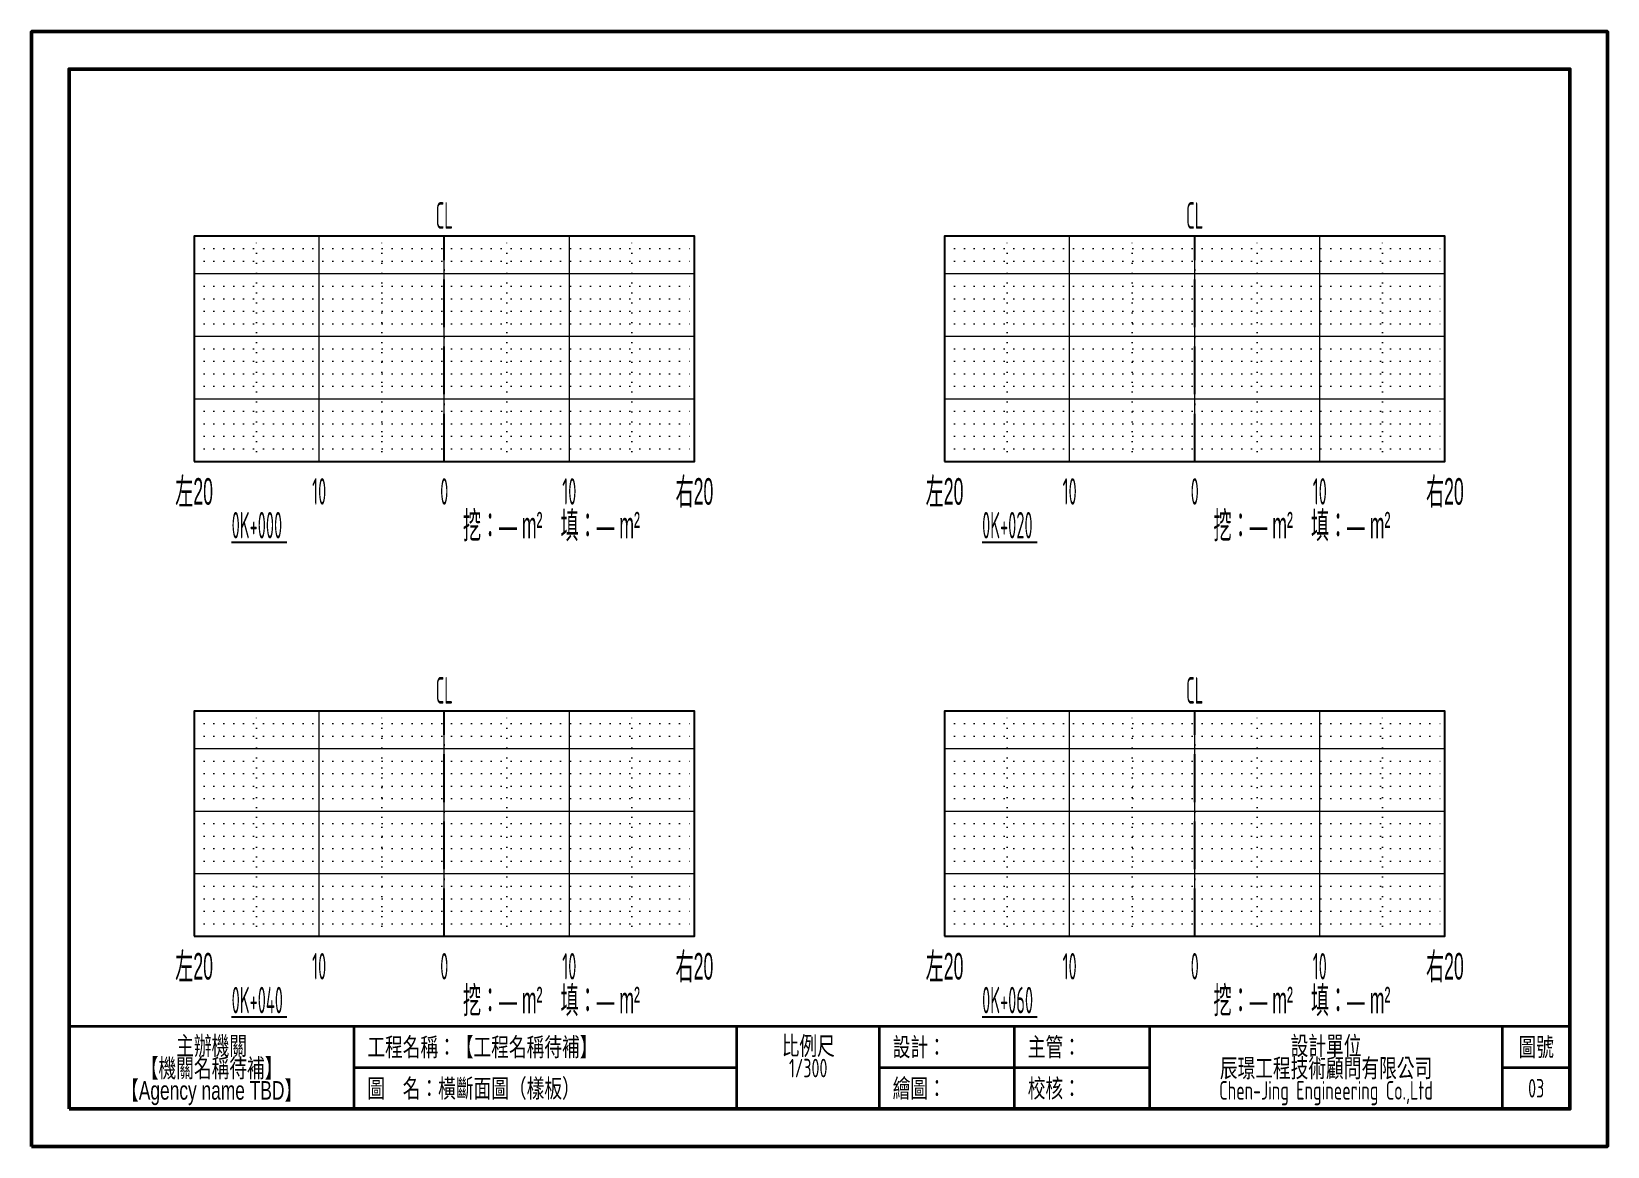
# Model space of a CAD drawing. Header units: millimetres. Extents: x 0 to 1770, y 0 to 297.
# Drawn here: x 900 to 1320, y 0 to 297 of the extents above; entities that cross this region are included whole.
import ezdxf
from ezdxf.enums import TextEntityAlignment as Align

# ---------------------------------------------------------------- set-up
doc = ezdxf.new("R2010")
doc.units = ezdxf.units.MM
doc.header["$LTSCALE"] = 5
doc.linetypes.add('DASHDOT', pattern=[3.556, 2.54, -0.508, 0, -0.508])
doc.linetypes.add('DOT', pattern=[0.508, 0, -0.508])
for name, color, linetype, lineweight in [('主格線', 253, 'Continuous', 18), ('圖框', 7, 'Continuous', 50), ('圖標欄', 7, 'Continuous', 35), ('斷面中心線', 22, 'DASHDOT', 25), ('格線', 254, 'Continuous', 13), ('標註', 7, 'Continuous', 25), ('資料帶', 7, 'Continuous', 25)]:
    doc.layers.add(name, color=color, linetype=linetype, lineweight=lineweight)
doc.layers.add('文字', color=7, linetype='Continuous')
doc.styles.add('GENIE', font='GENIE.shx')
doc.styles.add('GENISO', font='GENISO.shx')

msp = doc.modelspace()

# ---------------------------------------------------------------- texts
at = {"layer": '文字'}
for s, height, style, width, p in [('CL', 7.06, 'GENISO', 0.5, (1010, 248)), ('CL', 7.06, 'GENISO', 0.5, (1210, 248)), ('左20', 7.06, 'GENIE', 0.5, (943.33, 174.5)), ('10', 7.06, 'GENISO', 0.5, (976.67, 174.5)), ('0', 7.06, 'GENISO', 0.5, (1010, 174.5)), ('10', 7.06, 'GENISO', 0.5, (1043.33, 174.5)), ('右20', 7.06, 'GENIE', 0.5, (1076.67, 174.5)), ('左20', 7.06, 'GENIE', 0.5, (1143.33, 174.5)), ('10', 7.06, 'GENISO', 0.5, (1176.67, 174.5)), ('0', 7.06, 'GENISO', 0.5, (1210, 174.5)), ('10', 7.06, 'GENISO', 0.5, (1243.33, 174.5)), ('右20', 7.06, 'GENIE', 0.5, (1276.67, 174.5)), ('CL', 7.06, 'GENISO', 0.5, (1010, 121.5)), ('CL', 7.06, 'GENISO', 0.5, (1210, 121.5)), ('左20', 7.06, 'GENIE', 0.5, (943.33, 48)), ('10', 7.06, 'GENISO', 0.5, (976.67, 48)), ('0', 7.06, 'GENISO', 0.5, (1010, 48)), ('10', 7.06, 'GENISO', 0.5, (1043.33, 48)), ('右20', 7.06, 'GENIE', 0.5, (1076.67, 48)), ('左20', 7.06, 'GENIE', 0.5, (1143.33, 48)), ('10', 7.06, 'GENISO', 0.5, (1176.67, 48)), ('0', 7.06, 'GENISO', 0.5, (1210, 48)), ('10', 7.06, 'GENISO', 0.5, (1243.33, 48)), ('右20', 7.06, 'GENIE', 0.5, (1276.67, 48)), ('主辦機關', 4.94, 'GENIE', 0.7, (948, 26.82)), ('比例尺', 4.94, 'GENIE', 0.7, (1107, 26.82)), ('設計單位', 4.94, 'GENIE', 0.7, (1245, 26.82)), ('圖號', 4.94, 'GENIE', 0.7, (1301, 26.5)), ('【機關名稱待補】', 4.94, 'GENIE', 0.7, (948, 20.88)), ('1/300', 4.94, 'GENISO', 0.7, (1107, 20.88)), ('辰璟工程技術顧問有限公司', 4.94, 'GENIE', 0.7, (1245, 20.88)), ('【Agency name TBD】', 4.94, 'GENIE', 0.7, (948, 14.94)), ('Chen-Jing Engineering Co.,Ltd', 4.94, 'GENISO', 0.7, (1245, 14.94)), ('03', 4.94, 'GENISO', 0.7, (1301, 15.5))]:
    msp.add_text(s, height=height, dxfattribs=dict(at, style=style, width=width)).set_placement(p, align=Align.MIDDLE_CENTER)
for s, height, style, width, p in [('0K+000', 7.06, 'GENISO', 0.5, (953.33, 165.5)), ('挖：— m²\u3000填：— m²', 7.06, 'GENIE', 0.5, (1015, 165.5)), ('0K+020', 7.06, 'GENISO', 0.5, (1153.33, 165.5)), ('挖：— m²\u3000填：— m²', 7.06, 'GENIE', 0.5, (1215, 165.5)), ('0K+040', 7.06, 'GENISO', 0.5, (953.33, 39)), ('挖：— m²\u3000填：— m²', 7.06, 'GENIE', 0.5, (1015, 39)), ('0K+060', 7.06, 'GENISO', 0.5, (1153.33, 39)), ('挖：— m²\u3000填：— m²', 7.06, 'GENIE', 0.5, (1215, 39)), ('工程名稱：【工程名稱待補】', 4.94, 'GENIE', 0.7, (989.5, 26.5)), ('設計：', 4.94, 'GENIE', 0.7, (1129.5, 26.5)), ('主管：', 4.94, 'GENIE', 0.7, (1165.5, 26.5)), ('圖\u3000名：橫斷面圖（樣板）', 4.94, 'GENIE', 0.7, (989.5, 15.5)), ('繪圖：', 4.94, 'GENIE', 0.7, (1129.5, 15.5)), ('校核：', 4.94, 'GENIE', 0.7, (1165.5, 15.5))]:
    msp.add_text(s, height=height, dxfattribs=dict(at, style=style, width=width)).set_placement(p, align=Align.MIDDLE_LEFT)

# ---------------------------------------------------------------- linework, layer by layer
at = {"layer": '主格線'}
for points in [[(976.67, 182.5), (976.67, 242.5)], [(1010, 182.5), (1010, 242.5)], [(1043.33, 182.5), (1043.33, 242.5)], [(1176.67, 182.5), (1176.67, 242.5)], [(1210, 182.5), (1210, 242.5)], [(1243.33, 182.5), (1243.33, 242.5)], [(943.33, 232.5), (1076.67, 232.5)], [(1143.33, 232.5), (1276.67, 232.5)], [(943.33, 215.83), (1076.67, 215.83)], [(1143.33, 215.83), (1276.67, 215.83)], [(943.33, 199.17), (1076.67, 199.17)], [(1143.33, 199.17), (1276.67, 199.17)], [(976.67, 56), (976.67, 116)], [(1010, 56), (1010, 116)], [(1043.33, 56), (1043.33, 116)], [(1176.67, 56), (1176.67, 116)], [(1210, 56), (1210, 116)], [(1243.33, 56), (1243.33, 116)], [(943.33, 106), (1076.67, 106)], [(1143.33, 106), (1276.67, 106)], [(943.33, 89.33), (1076.67, 89.33)], [(1143.33, 89.33), (1276.67, 89.33)], [(943.33, 72.67), (1076.67, 72.67)], [(1143.33, 72.67), (1276.67, 72.67)]]:
    msp.add_lwpolyline(points, dxfattribs=at)
at = {"layer": '圖框'}
for points in [[(900, 0), (1320, 0), (1320, 297), (900, 297), (900, 0)], [(910, 10), (1310, 10), (1310, 287), (910, 287), (910, 10)]]:
    msp.add_lwpolyline(points, dxfattribs=at)
at = {"layer": '圖標欄'}
for points in [[(910, 10), (1310, 10), (1310, 32), (910, 32), (910, 10)], [(986, 10), (986, 32)], [(1088, 10), (1088, 32)], [(1126, 10), (1126, 32)], [(1162, 10), (1162, 32)], [(1198, 10), (1198, 32)], [(1292, 10), (1292, 32)], [(986, 21), (1088, 21)], [(1126, 21), (1198, 21)], [(1292, 21), (1310, 21)]]:
    msp.add_lwpolyline(points, dxfattribs=at)
at = {"layer": '斷面中心線'}
for points in [[(1010, 182.5), (1010, 242.5)], [(1210, 182.5), (1210, 242.5)], [(1010, 56), (1010, 116)], [(1210, 56), (1210, 116)]]:
    msp.add_lwpolyline(points, dxfattribs=at)
at = {"layer": '格線', "linetype": 'DOT'}
for points in [[(960, 182.5), (960, 242.5)], [(993.33, 182.5), (993.33, 242.5)], [(1026.67, 182.5), (1026.67, 242.5)], [(1060, 182.5), (1060, 242.5)], [(1160, 182.5), (1160, 242.5)], [(1193.33, 182.5), (1193.33, 242.5)], [(1226.67, 182.5), (1226.67, 242.5)], [(1260, 182.5), (1260, 242.5)], [(943.33, 239.17), (1076.67, 239.17)], [(943.33, 235.83), (1076.67, 235.83)], [(1143.33, 239.17), (1276.67, 239.17)], [(1143.33, 235.83), (1276.67, 235.83)], [(943.33, 229.17), (1076.67, 229.17)], [(1143.33, 229.17), (1276.67, 229.17)], [(943.33, 225.83), (1076.67, 225.83)], [(1143.33, 225.83), (1276.67, 225.83)], [(943.33, 222.5), (1076.67, 222.5)], [(943.33, 219.17), (1076.67, 219.17)], [(1143.33, 222.5), (1276.67, 222.5)], [(1143.33, 219.17), (1276.67, 219.17)], [(943.33, 212.5), (1076.67, 212.5)], [(1143.33, 212.5), (1276.67, 212.5)], [(943.33, 209.17), (1076.67, 209.17)], [(943.33, 205.83), (1076.67, 205.83)], [(1143.33, 209.17), (1276.67, 209.17)], [(1143.33, 205.83), (1276.67, 205.83)], [(943.33, 202.5), (1076.67, 202.5)], [(1143.33, 202.5), (1276.67, 202.5)], [(943.33, 195.83), (1076.67, 195.83)], [(1143.33, 195.83), (1276.67, 195.83)], [(943.33, 192.5), (1076.67, 192.5)], [(943.33, 189.17), (1076.67, 189.17)], [(1143.33, 192.5), (1276.67, 192.5)], [(1143.33, 189.17), (1276.67, 189.17)], [(943.33, 185.83), (1076.67, 185.83)], [(1143.33, 185.83), (1276.67, 185.83)], [(960, 56), (960, 116)], [(993.33, 56), (993.33, 116)], [(1026.67, 56), (1026.67, 116)], [(1060, 56), (1060, 116)], [(1160, 56), (1160, 116)], [(1193.33, 56), (1193.33, 116)], [(1226.67, 56), (1226.67, 116)], [(1260, 56), (1260, 116)], [(943.33, 112.67), (1076.67, 112.67)], [(943.33, 109.33), (1076.67, 109.33)], [(1143.33, 112.67), (1276.67, 112.67)], [(1143.33, 109.33), (1276.67, 109.33)], [(943.33, 102.67), (1076.67, 102.67)], [(1143.33, 102.67), (1276.67, 102.67)], [(943.33, 99.33), (1076.67, 99.33)], [(1143.33, 99.33), (1276.67, 99.33)], [(943.33, 96), (1076.67, 96)], [(943.33, 92.67), (1076.67, 92.67)], [(1143.33, 96), (1276.67, 96)], [(1143.33, 92.67), (1276.67, 92.67)], [(943.33, 86), (1076.67, 86)], [(1143.33, 86), (1276.67, 86)], [(943.33, 82.67), (1076.67, 82.67)], [(1143.33, 82.67), (1276.67, 82.67)], [(943.33, 79.33), (1076.67, 79.33)], [(943.33, 76), (1076.67, 76)], [(1143.33, 79.33), (1276.67, 79.33)], [(1143.33, 76), (1276.67, 76)], [(943.33, 69.33), (1076.67, 69.33)], [(1143.33, 69.33), (1276.67, 69.33)], [(943.33, 66), (1076.67, 66)], [(1143.33, 66), (1276.67, 66)], [(943.33, 62.67), (1076.67, 62.67)], [(943.33, 59.33), (1076.67, 59.33)], [(1143.33, 62.67), (1276.67, 62.67)], [(1143.33, 59.33), (1276.67, 59.33)]]:
    msp.add_lwpolyline(points, dxfattribs=at)
at = {"layer": '標註'}
for points in [[(953.33, 161), (968.04, 161)], [(1153.33, 161), (1168.04, 161)], [(953.33, 34.5), (968.04, 34.5)], [(1153.33, 34.5), (1168.04, 34.5)]]:
    msp.add_lwpolyline(points, dxfattribs=at)
at = {"layer": '資料帶'}
for points in [[(943.33, 182.5), (1076.67, 182.5), (1076.67, 242.5), (943.33, 242.5), (943.33, 182.5)], [(1143.33, 182.5), (1276.67, 182.5), (1276.67, 242.5), (1143.33, 242.5), (1143.33, 182.5)], [(943.33, 56), (1076.67, 56), (1076.67, 116), (943.33, 116), (943.33, 56)], [(1143.33, 56), (1276.67, 56), (1276.67, 116), (1143.33, 116), (1143.33, 56)]]:
    msp.add_lwpolyline(points, dxfattribs=at)

msp.set_redraw_order([(e.dxf.handle, doc.entitydb.next_handle()) for e in msp.query("TEXT MTEXT ATTDEF DIMENSION ARC_DIMENSION")])  # texts and dimensions are drawn at this point

doc.saveas('drawing.dxf')
